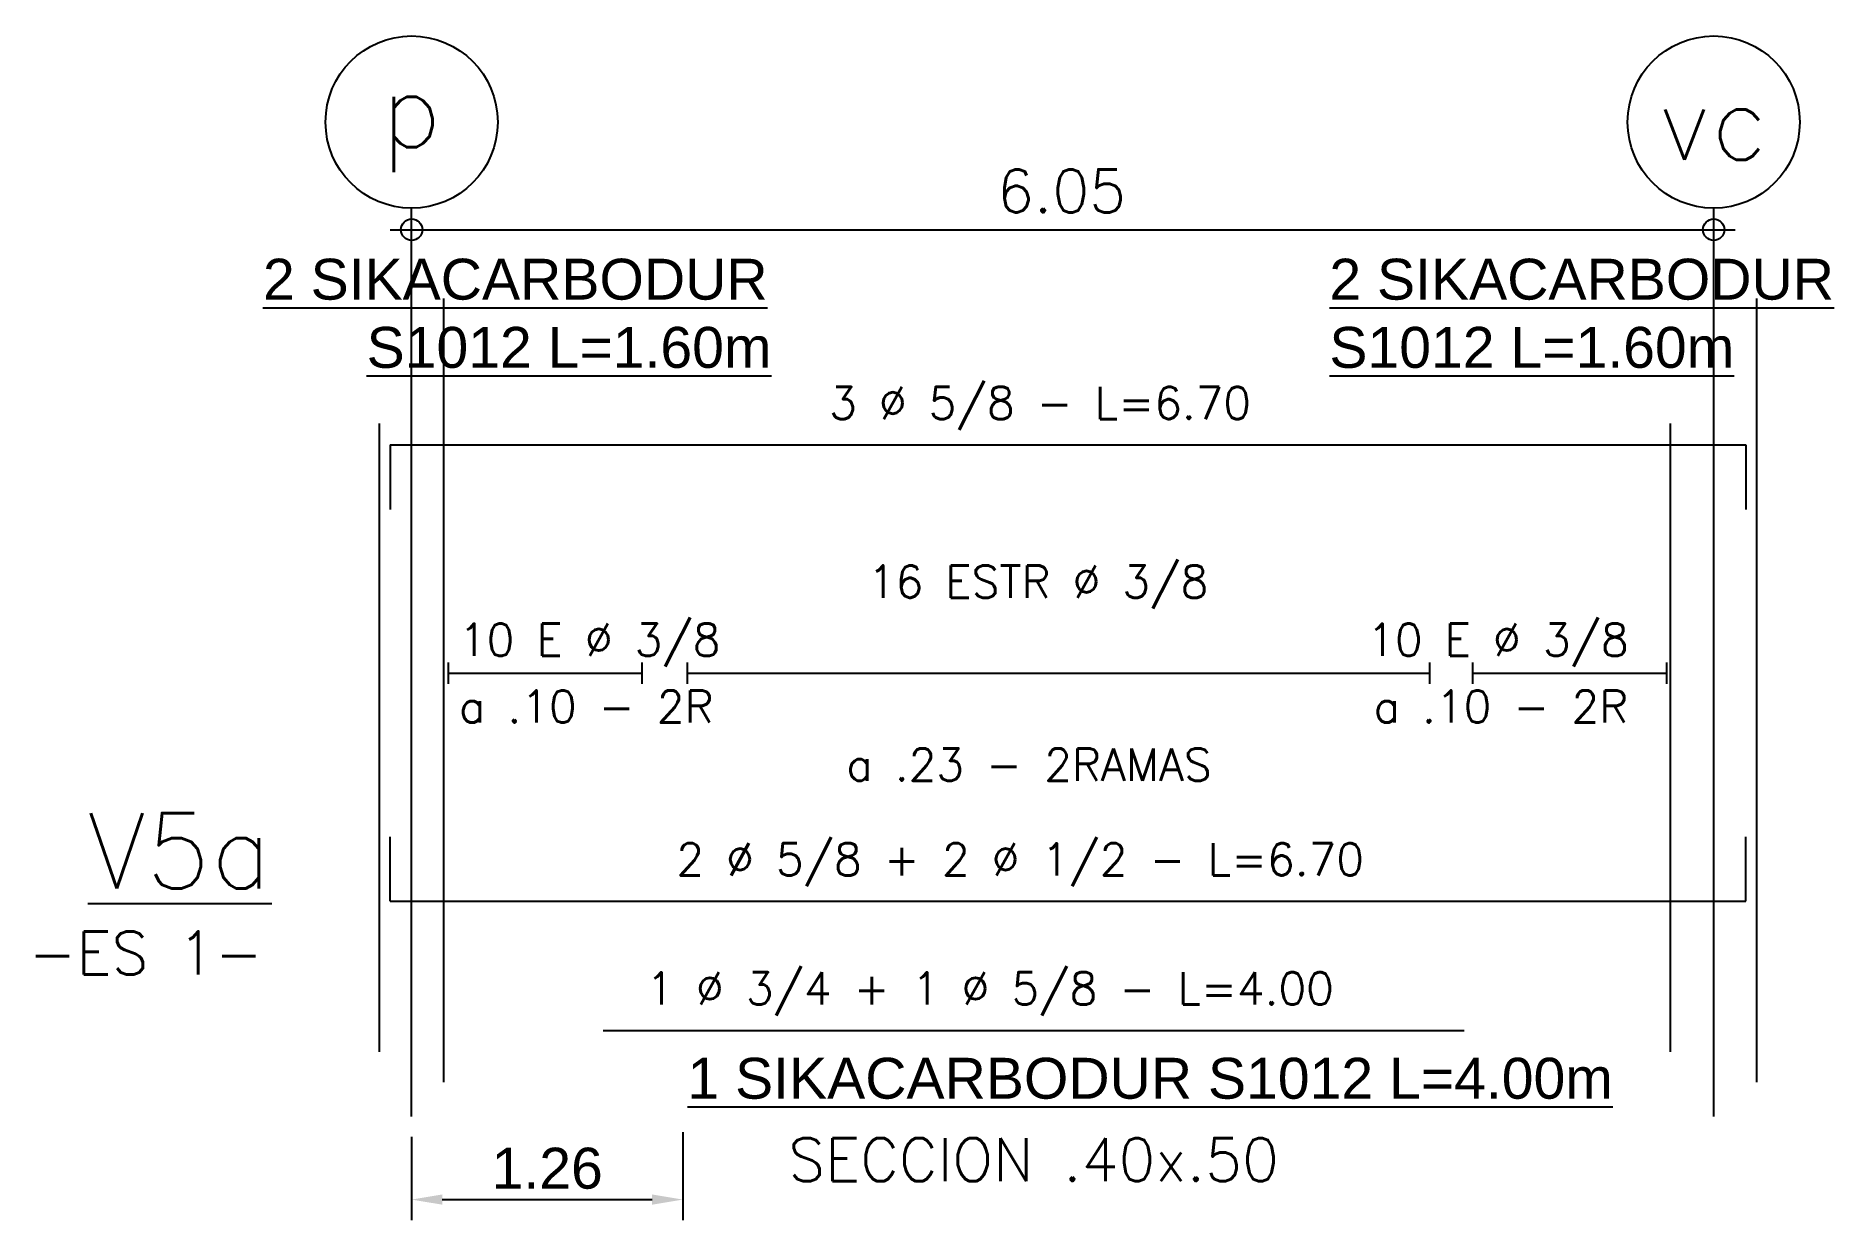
# Model space of a CAD drawing. Header units: millimetres. Extents: x 1 to 301, y -42 to 59.
# Drawn here: x 235.95 to 244.3, y 37.83 to 43.33 of the extents above; entities that cross this region are included whole.
import ezdxf
from ezdxf.enums import TextEntityAlignment as Align

# ---------------------------------------------------------------- set-up
doc = ezdxf.new("R2010")
doc.units = ezdxf.units.MM
doc.header["$LTSCALE"] = 0.0003
doc.header["$PDMODE"] = 34
doc.header["$PDSIZE"] = 0.1
for name, color, linetype in [('SIM-ACHURADOS', 8, 'Continuous'), ('SIM-COTAS', 1, 'Continuous'), ('SIM-FIBRACARB', 4, 'Continuous')]:
    doc.layers.add(name, color=color, linetype=linetype)
doc.styles.add('ARIAL EE', font='arial.ttf')
doc.styles.add('P140', font='SIMPLEX', dxfattribs={"height": 0.35})
doc.styles.add('P60', font='SIMPLEX', dxfattribs={"height": 0.16})
doc.styles.add('P80', font='SIMPLEX', dxfattribs={"height": 0.2})
doc.dimstyles.new('RE - STANDAR', dxfattribs={"dimtxt": 0.002, "dimasz": 0.0015, "dimexe": 0.001, "dimexo": 0.001, "dimgap": 0.0005, "dimtad": 1, "dimzin": 4, "dimdsep": 46, "dimtxsty": 'ARIAL EE', "dimcen": -0.001, "dimclrd": 256, "dimclre": 256, "dimclrt": 2, "dimadec": 0, "dimazin": 0, "dimtfac": 1, "dimtix": 1, "dimtofl": 0, "dimtmove": 1, "dimatfit": 0, "dimfxl": 0.0015, "dimtolj": 1, "dimtzin": 4, "dimlwd": -1, "dimlwe": -1, "dimarcsym": 0})

msp = doc.modelspace()

# ---------------------------------------------------------------- texts
at = {"layer": 'SIM-ACHURADOS', "style": 'P140'}
for s, p in [('p', (237.6917, 42.9345)), ('vc', (243.7417, 42.9345))]:
    msp.add_text(s, height=0.35, dxfattribs=at).set_placement(p, align=Align.MIDDLE)
at = {"layer": 'SIM-ACHURADOS'}
for s, height, style, p in [('6.05', 0.2, 'P80', (240.4117, 42.5145)), ('3 %%c 5/8 - L=6.70', 0.15, 'P60', (239.6317, 41.5545)), ('16 ESTR %%c 3/8', 0.15, 'P60', (239.8117, 40.7245)), ('10 E %%c 3/8', 0.15, 'P60', (237.9117, 40.4545)), ('10 E %%c 3/8', 0.15, 'P60', (242.1317, 40.4545)), ('a .10 - 2R', 0.15, 'P60', (237.9117, 40.1445)), ('a .10 - 2R', 0.15, 'P60', (242.1617, 40.1445)), ('a .23 - 2RAMAS', 0.15, 'P60', (239.7117, 39.8745)), ('2 %%c 5/8 + 2 %%c 1/2 - L=6.70', 0.15, 'P60', (238.9217, 39.4345)), ('-ES 1-', 0.2, 'P80', (235.9117, 38.9745)), ('1 %%c 3/4 + 1 %%c 5/8 - L=4.00', 0.15, 'P60', (238.7817, 38.8345)), ('SECCION .40x.50', 0.2, 'P80', (239.4417, 38.0145))]:
    msp.add_text(s, height=height, dxfattribs=dict(at, style=style)).set_placement(p)
at = {"layer": 'SIM-ACHURADOS', "style": 'P140'}
msp.add_text('%%UV5a', height=0.35, dxfattribs=at).set_placement((237.0417, 39.3745), align=Align.RIGHT)
at = {"layer": 'SIM-FIBRACARB', "char_height": 0.19, "attachment_point": 1, "style": 'ARIAL EE'}
for s, width, insert in [('\\pi0.2276;{\\L2 SIKACARBODUR \\P\\pi0.70908;S1012 L=1.60m}', 2.561646, (236.7733, 42.2996)), ('{\\L2 SIKACARBODUR S1012 L=1.60m}', 2.755765, (241.956, 42.2996)), ('{\\L1 SIKACARBODUR S1012 L=4.00m}', 4.298615, (238.9732, 38.5874))]:
    msp.add_mtext_dynamic_manual_height_columns(s, width=width, gutter_width=0.00475, heights=[0], dxfattribs=dict(at, insert=insert))

# ---------------------------------------------------------------- blocks, each defined once
blk = doc.blocks.new('*D38')
at = {"layer": 'SIM-COTAS', "transparency": 16777216}
for p, q in [((237.6917, 38.2195), (237.6917, 37.8337)), ((238.9517, 38.2416), (238.9517, 37.8337)), ((237.8342, 37.9287), (238.8092, 37.9287))]:
    blk.add_line(p, q, dxfattribs=at)
for points in [[(237.8342, 37.9525), (237.8342, 37.905), (237.6917, 37.9287)], [(238.8092, 37.9525), (238.8092, 37.905), (238.9517, 37.9287)]]:
    blk.add_solid(points, dxfattribs=at)
at = {"layer": 'SIM-COTAS', "color": 2, "transparency": 16777216, "insert": (238.3217, 38.0732), "char_height": 0.19, "attachment_point": 5, "style": 'ARIAL EE'}
blk.add_mtext('\\A1;1.26', dxfattribs=at)

# ---------------------------------------------------------------- dimensions: what is measured, and where the dimension line sits
at = {"layer": 'SIM-COTAS'}
dim = msp.add_linear_dim(base=(238.9517, 37.9287), p1=(237.6917, 38.3145), p2=(238.9517, 38.3366), dimstyle='RE - STANDAR', dxfattribs=at)
dim.commit()
dim.dimension.update_dxf_attribs({"geometry": '*D38', "text_midpoint": (238.3217, 38.0732)})

# ---------------------------------------------------------------- linework, layer by layer
at = {"layer": 'SIM-ACHURADOS'}
for p, q in [((237.6917, 38.3145), (237.6917, 42.5345)), ((243.7417, 38.3145), (243.7417, 42.5345)), ((237.6917, 42.4345), (243.7417, 42.4345)), ((237.8417, 38.4745), (237.8417, 42.1145)), ((243.9417, 38.4745), (243.9417, 42.1145)), ((237.5417, 38.6145), (237.5417, 41.5345)), ((243.5417, 38.6145), (243.5417, 41.5345)), ((237.5917, 41.4345), (243.8917, 41.4345)), ((237.5917, 41.4345), (237.5917, 41.1345)), ((243.8917, 41.4345), (243.8917, 41.1345)), ((237.8617, 40.4245), (237.8617, 40.3245)), ((237.8617, 40.3745), (238.7617, 40.3745)), ((238.7617, 40.4245), (238.7617, 40.3245)), ((238.9717, 40.4245), (238.9717, 40.3245)), ((238.9717, 40.3745), (242.4217, 40.3745)), ((242.4217, 40.4245), (242.4217, 40.3245)), ((242.6217, 40.4245), (242.6217, 40.3245)), ((242.6217, 40.3745), (243.5217, 40.3745)), ((243.5217, 40.4245), (243.5217, 40.3245)), ((237.5917, 39.3145), (237.5917, 39.6145)), ((243.8917, 39.3145), (243.8917, 39.6145)), ((237.5917, 39.3145), (243.8917, 39.3145)), ((238.5817, 38.7145), (242.5817, 38.7145))]:
    msp.add_line(p, q, dxfattribs=at)
for centre in [(237.6917, 42.9345), (243.7417, 42.9345)]:
    msp.add_circle(centre, 0.4, dxfattribs=at)
for p in [(237.6917, 42.4345), (243.7417, 42.4345)]:
    msp.add_point(p, dxfattribs=at)

msp.set_redraw_order([(e.dxf.handle, doc.entitydb.next_handle()) for e in msp.query("TEXT MTEXT ATTDEF DIMENSION ARC_DIMENSION")])  # texts and dimensions are drawn at this point

doc.saveas('drawing.dxf')
